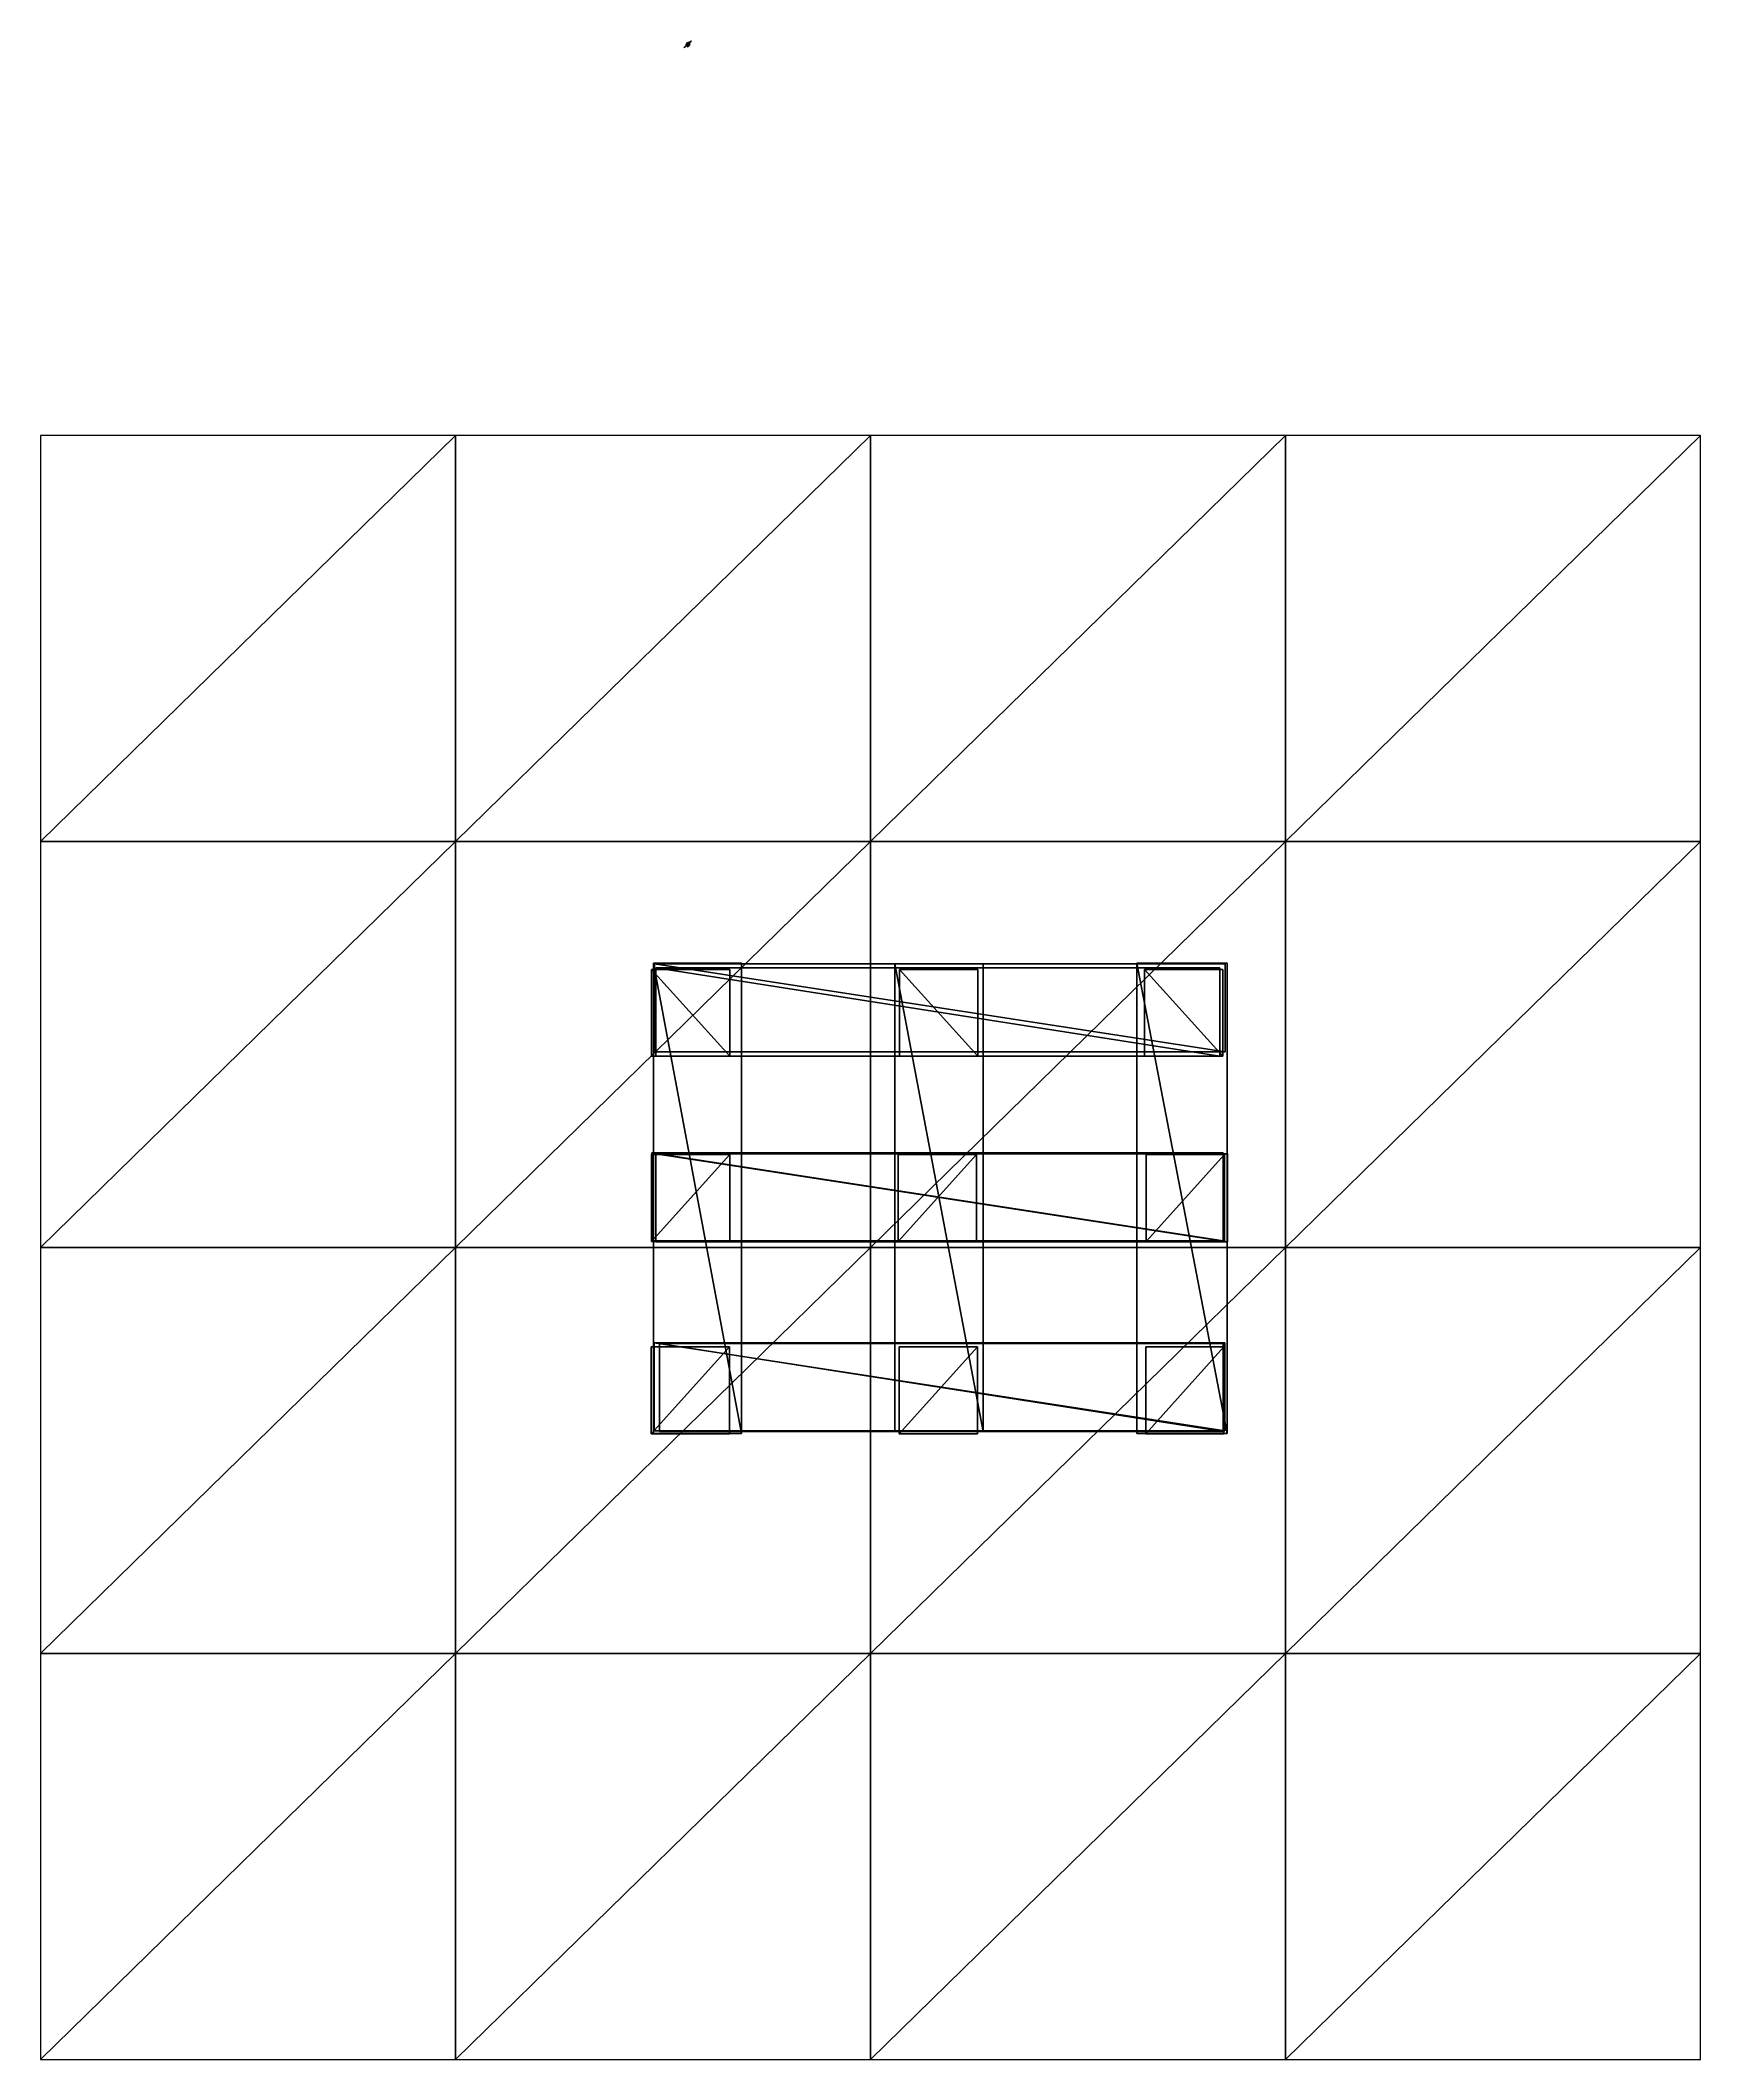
# Model space of a CAD drawing. Header units: centimetres. Extents: x -113 to 99, y -113 to 144.
import ezdxf
from ezdxf.enums import TextEntityAlignment as Align

# ---------------------------------------------------------------- set-up
doc = ezdxf.new("R2010")
doc.units = ezdxf.units.CM
doc.layers.add('ASHADE', color=7, linetype='Continuous')
doc.styles.add('ASHADE', font='simplex', dxfattribs={"height": 0.2})

# ---------------------------------------------------------------- blocks, each defined once
blk = doc.blocks.new('direct')
at = {"layer": 'ASHADE', "color": 7, "linetype": 'Continuous'}
for p, q in [((-0.21, 0.21), (-0.21, 0.5)), ((-0.11, 0.28), (-0.11, 0.5)), ((0, 0.3), (0, 0.5)), ((0.11, 0.28), (0.11, 0.5)), ((0.21, 0.21), (0.21, 0.5))]:
    blk.add_line(p, q, dxfattribs=at)
for start, end in [(25.6793, 154.3207), (205.6793, 334.3207)]:
    blk.add_arc((0, 0), 0.3, start, end, dxfattribs=at)
at = {"layer": 'ASHADE', "color": 1, "linetype": 'Continuous', "style": 'ASHADE'}
blk.add_attdef('SNAME', text='', height=0.2, dxfattribs=at).set_placement((0, -0.1), align=Align.CENTER)
at = {"layer": 'ASHADE', "color": 7, "linetype": 'Continuous', "flags": 1}
for tag, p in [('GNAME', (0, 0.28)), ('LAX', (0, 0.27)), ('LAY', (0, 0.25)), ('LAZ', (0, 0.23)), ('INTENSITY', (0, 0.22)), ('COLOR', (0, 0.21)), ('CONEA', (0, 0.19)), ('CONED', (0, 0.17)), ('BEAMD', (0, 0.16))]:
    blk.add_attdef(tag, p, '', height=0.01, dxfattribs=at)

msp = doc.modelspace()

# ---------------------------------------------------------------- block references
at = {"extrusion": (-0.659919, 0.538078, -0.524384)}
ref = msp.add_blockref('direct', (-92.22, 188.21, 18.79), dxfattribs=dict(at, rotation=194.8602190021869))
ref.add_attrib('SNAME', 'FDIRECT01', dxfattribs={"layer": 'ASHADE', "color": 1, "linetype": 'Continuous', "extrusion": (-0.659919, 0.538078, -0.524384), "height": 0.2, "rotation": 194.8602, "style": 'ASHADE'}).set_placement((-92.22, 188.21, 18.79), align=Align.MIDDLE_CENTER)

# ---------------------------------------------------------------- meshes
at = {"color": 154}
mesh = msp.add_polyface(dxfattribs=at)
corners = [(-113.21, -113.21, -9.47), (-60.26, -113.21, -9.47), (-7.31, -113.21, -9.47), (45.64, -113.21, -9.47), (98.59, -113.21, -9.47), (-113.21, -61.4, -9.47), (-60.26, -61.4, -9.47), (-7.31, -61.4, -9.47), (45.64, -61.4, -9.47), (98.59, -61.4, -9.47), (-113.21, -9.6, -9.47), (-60.26, -9.6, -9.47), (-7.31, -9.6, -9.47), (45.64, -9.6, -9.47), (98.59, -9.6, -9.47), (-113.21, 42.21, -9.47), (-60.26, 42.21, -9.47), (-7.31, 42.21, -9.47), (45.64, 42.21, -9.47), (98.59, 42.21, -9.47), (-113.21, 94.01, -9.47), (-60.26, 94.01, -9.47), (-7.31, 94.01, -9.47), (45.64, 94.01, -9.47), (98.59, 94.01, -9.47)]
mesh.append_faces([[corners[k] for k in face] for face in [(5, 0, 6, 5), (1, 6, 0, 1), (6, 1, 7, 6), (2, 7, 1, 2), (7, 2, 8, 7), (3, 8, 2, 3), (8, 3, 9, 8), (4, 9, 3, 4), (10, 5, 11, 10), (6, 11, 5, 6), (11, 6, 12, 11), (7, 12, 6, 7), (12, 7, 13, 12), (8, 13, 7, 8), (13, 8, 14, 13), (9, 14, 8, 9), (15, 10, 16, 15), (11, 16, 10, 11), (16, 11, 17, 16), (12, 17, 11, 12), (17, 12, 18, 17), (13, 18, 12, 13), (18, 13, 19, 18), (14, 19, 13, 14), (20, 15, 21, 20), (16, 21, 15, 16), (21, 16, 22, 21), (17, 22, 16, 17), (22, 17, 23, 22), (18, 23, 17, 18), (23, 18, 24, 23), (19, 24, 18, 19)]], dxfattribs={"vtx1": -1, "vtx3": -1, "color": 154})
at = {"color": 71}
mesh = msp.add_polyface(dxfattribs=at)
corners = [(-35.23, 25.89, -1.3), (-25.25, 25.89, -1.3), (-35.23, 14.8, -1.3), (-25.25, 14.8, -1.3), (-35.23, 25.89, -8.79), (-25.25, 25.89, -8.79), (-35.23, 14.8, -8.79), (-25.25, 14.8, -8.79)]
mesh.append_faces([[corners[k] for k in face] for face in [(3, 1, 0, 3), (0, 2, 3, 0), (7, 6, 4, 7), (4, 5, 7, 4), (5, 4, 0, 5), (0, 1, 5, 0), (7, 5, 1, 7), (1, 3, 7, 1), (6, 7, 3, 6), (3, 2, 6, 3), (4, 6, 2, 4), (2, 0, 4, 2)]], dxfattribs={"vtx2": -1, "vtx3": -1, "color": 71})
mesh = msp.add_polyface(dxfattribs=at)
corners = [(-35, 26.69, 0.35), (-23.75, 26.69, 0.35), (-35, -33.31, 0.35), (-23.75, -33.31, 0.35), (-35, 26.69, -0.5), (-23.75, 26.69, -0.5), (-35, -33.31, -0.5), (-23.75, -33.31, -0.5)]
mesh.append_faces([[corners[k] for k in face] for face in [(3, 1, 0, 3), (0, 2, 3, 0), (7, 6, 4, 7), (4, 5, 7, 4), (5, 4, 0, 5), (0, 1, 5, 0), (7, 5, 1, 7), (1, 3, 7, 1), (6, 7, 3, 6), (3, 2, 6, 3), (4, 6, 2, 4), (2, 0, 4, 2)]], dxfattribs={"vtx2": -1, "vtx3": -1, "color": 71})
mesh = msp.add_polyface(dxfattribs=at)
corners = [(-34.86, 26.62, -1.39), (-34.86, 15.38, -1.39), (37.94, 26.62, -1.39), (37.94, 15.38, -1.39), (-34.86, 26.62, -0.53), (-34.86, 15.38, -0.53), (37.94, 26.62, -0.53), (37.94, 15.38, -0.53)]
mesh.append_faces([[corners[k] for k in face] for face in [(3, 1, 0, 3), (0, 2, 3, 0), (7, 6, 4, 7), (4, 5, 7, 4), (5, 4, 0, 5), (0, 1, 5, 0), (7, 5, 1, 7), (1, 3, 7, 1), (6, 7, 3, 6), (3, 2, 6, 3), (4, 6, 2, 4), (2, 0, 4, 2)]], dxfattribs={"vtx2": -1, "vtx3": -1, "color": 71})
mesh = msp.add_polyface(dxfattribs=at)
corners = [(37.24, 14.83, -9.27), (37.24, 26.07, -9.27), (-34.69, 14.83, -9.27), (-34.69, 26.07, -9.27), (37.24, 14.83, -8.42), (37.24, 26.07, -8.42), (-34.69, 14.83, -8.42), (-34.69, 26.07, -8.42)]
mesh.append_faces([[corners[k] for k in face] for face in [(3, 1, 0, 3), (0, 2, 3, 0), (7, 6, 4, 7), (4, 5, 7, 4), (5, 4, 0, 5), (0, 1, 5, 0), (7, 5, 1, 7), (1, 3, 7, 1), (6, 7, 3, 6), (3, 2, 6, 3), (4, 6, 2, 4), (2, 0, 4, 2)]], dxfattribs={"vtx2": -1, "vtx3": -1, "color": 71})
mesh = msp.add_polyface(dxfattribs=at)
corners = [(-4.21, 26.61, 0.35), (7.04, 26.61, 0.35), (-4.21, -33.08, 0.35), (7.04, -33.08, 0.35), (-4.21, 26.61, -0.5), (7.04, 26.61, -0.5), (-4.21, -33.08, -0.5), (7.04, -33.08, -0.5)]
mesh.append_faces([[corners[k] for k in face] for face in [(3, 1, 0, 3), (0, 2, 3, 0), (7, 6, 4, 7), (4, 5, 7, 4), (5, 4, 0, 5), (0, 1, 5, 0), (7, 5, 1, 7), (1, 3, 7, 1), (6, 7, 3, 6), (3, 2, 6, 3), (4, 6, 2, 4), (2, 0, 4, 2)]], dxfattribs={"vtx2": -1, "vtx3": -1, "color": 71})
mesh = msp.add_polyface(dxfattribs=at)
corners = [(-3.62, 25.89, -1.3), (6.36, 25.89, -1.3), (-3.62, 14.8, -1.3), (6.36, 14.8, -1.3), (-3.62, 25.89, -8.79), (6.36, 25.89, -8.79), (-3.62, 14.8, -8.79), (6.36, 14.8, -8.79)]
mesh.append_faces([[corners[k] for k in face] for face in [(3, 1, 0, 3), (0, 2, 3, 0), (7, 6, 4, 7), (4, 5, 7, 4), (5, 4, 0, 5), (0, 1, 5, 0), (7, 5, 1, 7), (1, 3, 7, 1), (6, 7, 3, 6), (3, 2, 6, 3), (4, 6, 2, 4), (2, 0, 4, 2)]], dxfattribs={"vtx2": -1, "vtx3": -1, "color": 71})
mesh = msp.add_polyface(dxfattribs=at)
corners = [(26.67, 26.67, 0.35), (38.21, 26.67, 0.35), (26.67, -33.34, 0.35), (38.21, -33.34, 0.35), (26.67, 26.67, -0.5), (38.21, 26.67, -0.5), (26.67, -33.34, -0.5), (38.21, -33.34, -0.5)]
mesh.append_faces([[corners[k] for k in face] for face in [(3, 1, 0, 3), (0, 2, 3, 0), (7, 6, 4, 7), (4, 5, 7, 4), (5, 4, 0, 5), (0, 1, 5, 0), (7, 5, 1, 7), (1, 3, 7, 1), (6, 7, 3, 6), (3, 2, 6, 3), (4, 6, 2, 4), (2, 0, 4, 2)]], dxfattribs={"vtx2": -1, "vtx3": -1, "color": 71})
mesh = msp.add_polyface(dxfattribs=at)
corners = [(27.65, 25.89, -1.3), (37.62, 25.89, -1.3), (27.65, 14.8, -1.3), (37.62, 14.8, -1.3), (27.65, 25.89, -8.79), (37.62, 25.89, -8.79), (27.65, 14.8, -8.79), (37.62, 14.8, -8.79)]
mesh.append_faces([[corners[k] for k in face] for face in [(3, 1, 0, 3), (0, 2, 3, 0), (7, 6, 4, 7), (4, 5, 7, 4), (5, 4, 0, 5), (0, 1, 5, 0), (7, 5, 1, 7), (1, 3, 7, 1), (6, 7, 3, 6), (3, 2, 6, 3), (4, 6, 2, 4), (2, 0, 4, 2)]], dxfattribs={"vtx2": -1, "vtx3": -1, "color": 71})
mesh = msp.add_polyface(dxfattribs=at)
corners = [(-35.23, -8.83, -8.79), (-25.25, -8.83, -8.79), (-35.23, 2.26, -8.79), (-25.25, 2.26, -8.79), (-35.23, -8.83, -1.3), (-25.25, -8.83, -1.3), (-35.23, 2.26, -1.3), (-25.25, 2.26, -1.3)]
mesh.append_faces([[corners[k] for k in face] for face in [(3, 1, 0, 3), (0, 2, 3, 0), (7, 6, 4, 7), (4, 5, 7, 4), (5, 4, 0, 5), (0, 1, 5, 0), (7, 5, 1, 7), (1, 3, 7, 1), (6, 7, 3, 6), (3, 2, 6, 3), (4, 6, 2, 4), (2, 0, 4, 2)]], dxfattribs={"vtx2": -1, "vtx3": -1, "color": 71})
mesh = msp.add_polyface(dxfattribs=at)
corners = [(-35.21, 2.5, -1.39), (-35.21, -8.75, -1.39), (37.7, 2.5, -1.39), (37.7, -8.75, -1.39), (-35.21, 2.5, -0.53), (-35.21, -8.75, -0.53), (37.7, 2.5, -0.53), (37.7, -8.75, -0.53)]
mesh.append_faces([[corners[k] for k in face] for face in [(3, 1, 0, 3), (0, 2, 3, 0), (7, 6, 4, 7), (4, 5, 7, 4), (5, 4, 0, 5), (0, 1, 5, 0), (7, 5, 1, 7), (1, 3, 7, 1), (6, 7, 3, 6), (3, 2, 6, 3), (4, 6, 2, 4), (2, 0, 4, 2)]], dxfattribs={"vtx2": -1, "vtx3": -1, "color": 71})
mesh = msp.add_polyface(dxfattribs=at)
corners = [(38.23, -8.88, -9.27), (38.23, 2.37, -9.27), (-34.69, -8.88, -9.27), (-34.69, 2.37, -9.27), (38.23, -8.88, -8.42), (38.23, 2.37, -8.42), (-34.69, -8.88, -8.42), (-34.69, 2.37, -8.42)]
mesh.append_faces([[corners[k] for k in face] for face in [(3, 1, 0, 3), (0, 2, 3, 0), (7, 6, 4, 7), (4, 5, 7, 4), (5, 4, 0, 5), (0, 1, 5, 0), (7, 5, 1, 7), (1, 3, 7, 1), (6, 7, 3, 6), (3, 2, 6, 3), (4, 6, 2, 4), (2, 0, 4, 2)]], dxfattribs={"vtx2": -1, "vtx3": -1, "color": 71})
mesh = msp.add_polyface(dxfattribs=at)
corners = [(-3.77, -8.83, -8.79), (6.2, -8.83, -8.79), (-3.77, 2.26, -8.79), (6.2, 2.26, -8.79), (-3.77, -8.83, -1.3), (6.2, -8.83, -1.3), (-3.77, 2.26, -1.3), (6.2, 2.26, -1.3)]
mesh.append_faces([[corners[k] for k in face] for face in [(3, 1, 0, 3), (0, 2, 3, 0), (7, 6, 4, 7), (4, 5, 7, 4), (5, 4, 0, 5), (0, 1, 5, 0), (7, 5, 1, 7), (1, 3, 7, 1), (6, 7, 3, 6), (3, 2, 6, 3), (4, 6, 2, 4), (2, 0, 4, 2)]], dxfattribs={"vtx2": -1, "vtx3": -1, "color": 71})
mesh = msp.add_polyface(dxfattribs=at)
corners = [(27.87, -8.83, -8.79), (37.84, -8.83, -8.79), (27.87, 2.26, -8.79), (37.84, 2.26, -8.79), (27.87, -8.83, -1.3), (37.84, -8.83, -1.3), (27.87, 2.26, -1.3), (37.84, 2.26, -1.3)]
mesh.append_faces([[corners[k] for k in face] for face in [(3, 1, 0, 3), (0, 2, 3, 0), (7, 6, 4, 7), (4, 5, 7, 4), (5, 4, 0, 5), (0, 1, 5, 0), (7, 5, 1, 7), (1, 3, 7, 1), (6, 7, 3, 6), (3, 2, 6, 3), (4, 6, 2, 4), (2, 0, 4, 2)]], dxfattribs={"vtx2": -1, "vtx3": -1, "color": 71})
mesh = msp.add_polyface(dxfattribs=at)
corners = [(-25.31, -22.28, -8.79), (-35.29, -22.28, -8.79), (-25.31, -33.37, -8.79), (-35.29, -33.37, -8.79), (-25.31, -22.28, -1.3), (-35.29, -22.28, -1.3), (-25.31, -33.37, -1.3), (-35.29, -33.37, -1.3)]
mesh.append_faces([[corners[k] for k in face] for face in [(3, 1, 0, 3), (0, 2, 3, 0), (7, 6, 4, 7), (4, 5, 7, 4), (5, 4, 0, 5), (0, 1, 5, 0), (7, 5, 1, 7), (1, 3, 7, 1), (6, 7, 3, 6), (3, 2, 6, 3), (4, 6, 2, 4), (2, 0, 4, 2)]], dxfattribs={"vtx2": -1, "vtx3": -1, "color": 71})
mesh = msp.add_polyface(dxfattribs=at)
corners = [(37.88, -33, -9.27), (37.88, -21.75, -9.27), (-34.92, -33, -9.27), (-34.92, -21.75, -9.27), (37.88, -33, -8.42), (37.88, -21.75, -8.42), (-34.92, -33, -8.42), (-34.92, -21.75, -8.42)]
mesh.append_faces([[corners[k] for k in face] for face in [(3, 1, 0, 3), (0, 2, 3, 0), (7, 6, 4, 7), (4, 5, 7, 4), (5, 4, 0, 5), (0, 1, 5, 0), (7, 5, 1, 7), (1, 3, 7, 1), (6, 7, 3, 6), (3, 2, 6, 3), (4, 6, 2, 4), (2, 0, 4, 2)]], dxfattribs={"vtx2": -1, "vtx3": -1, "color": 71})
mesh = msp.add_polyface(dxfattribs=at)
corners = [(-34.22, -21.82, -1.39), (-34.22, -33.06, -1.39), (37.7, -21.82, -1.39), (37.7, -33.06, -1.39), (-34.22, -21.82, -0.53), (-34.22, -33.06, -0.53), (37.7, -21.82, -0.53), (37.7, -33.06, -0.53)]
mesh.append_faces([[corners[k] for k in face] for face in [(3, 1, 0, 3), (0, 2, 3, 0), (7, 6, 4, 7), (4, 5, 7, 4), (5, 4, 0, 5), (0, 1, 5, 0), (7, 5, 1, 7), (1, 3, 7, 1), (6, 7, 3, 6), (3, 2, 6, 3), (4, 6, 2, 4), (2, 0, 4, 2)]], dxfattribs={"vtx2": -1, "vtx3": -1, "color": 71})
mesh = msp.add_polyface(dxfattribs=at)
corners = [(6.32, -22.28, -8.79), (-3.65, -22.28, -8.79), (6.32, -33.37, -8.79), (-3.65, -33.37, -8.79), (6.32, -22.28, -1.3), (-3.65, -22.28, -1.3), (6.32, -33.37, -1.3), (-3.65, -33.37, -1.3)]
mesh.append_faces([[corners[k] for k in face] for face in [(3, 1, 0, 3), (0, 2, 3, 0), (7, 6, 4, 7), (4, 5, 7, 4), (5, 4, 0, 5), (0, 1, 5, 0), (7, 5, 1, 7), (1, 3, 7, 1), (6, 7, 3, 6), (3, 2, 6, 3), (4, 6, 2, 4), (2, 0, 4, 2)]], dxfattribs={"vtx2": -1, "vtx3": -1, "color": 71})
mesh = msp.add_polyface(dxfattribs=at)
corners = [(37.78, -22.28, -8.79), (27.81, -22.28, -8.79), (37.78, -33.37, -8.79), (27.81, -33.37, -8.79), (37.78, -22.28, -1.3), (27.81, -22.28, -1.3), (37.78, -33.37, -1.3), (27.81, -33.37, -1.3)]
mesh.append_faces([[corners[k] for k in face] for face in [(3, 1, 0, 3), (0, 2, 3, 0), (7, 6, 4, 7), (4, 5, 7, 4), (5, 4, 0, 5), (0, 1, 5, 0), (7, 5, 1, 7), (1, 3, 7, 1), (6, 7, 3, 6), (3, 2, 6, 3), (4, 6, 2, 4), (2, 0, 4, 2)]], dxfattribs={"vtx2": -1, "vtx3": -1, "color": 71})

doc.saveas('drawing.dxf')
